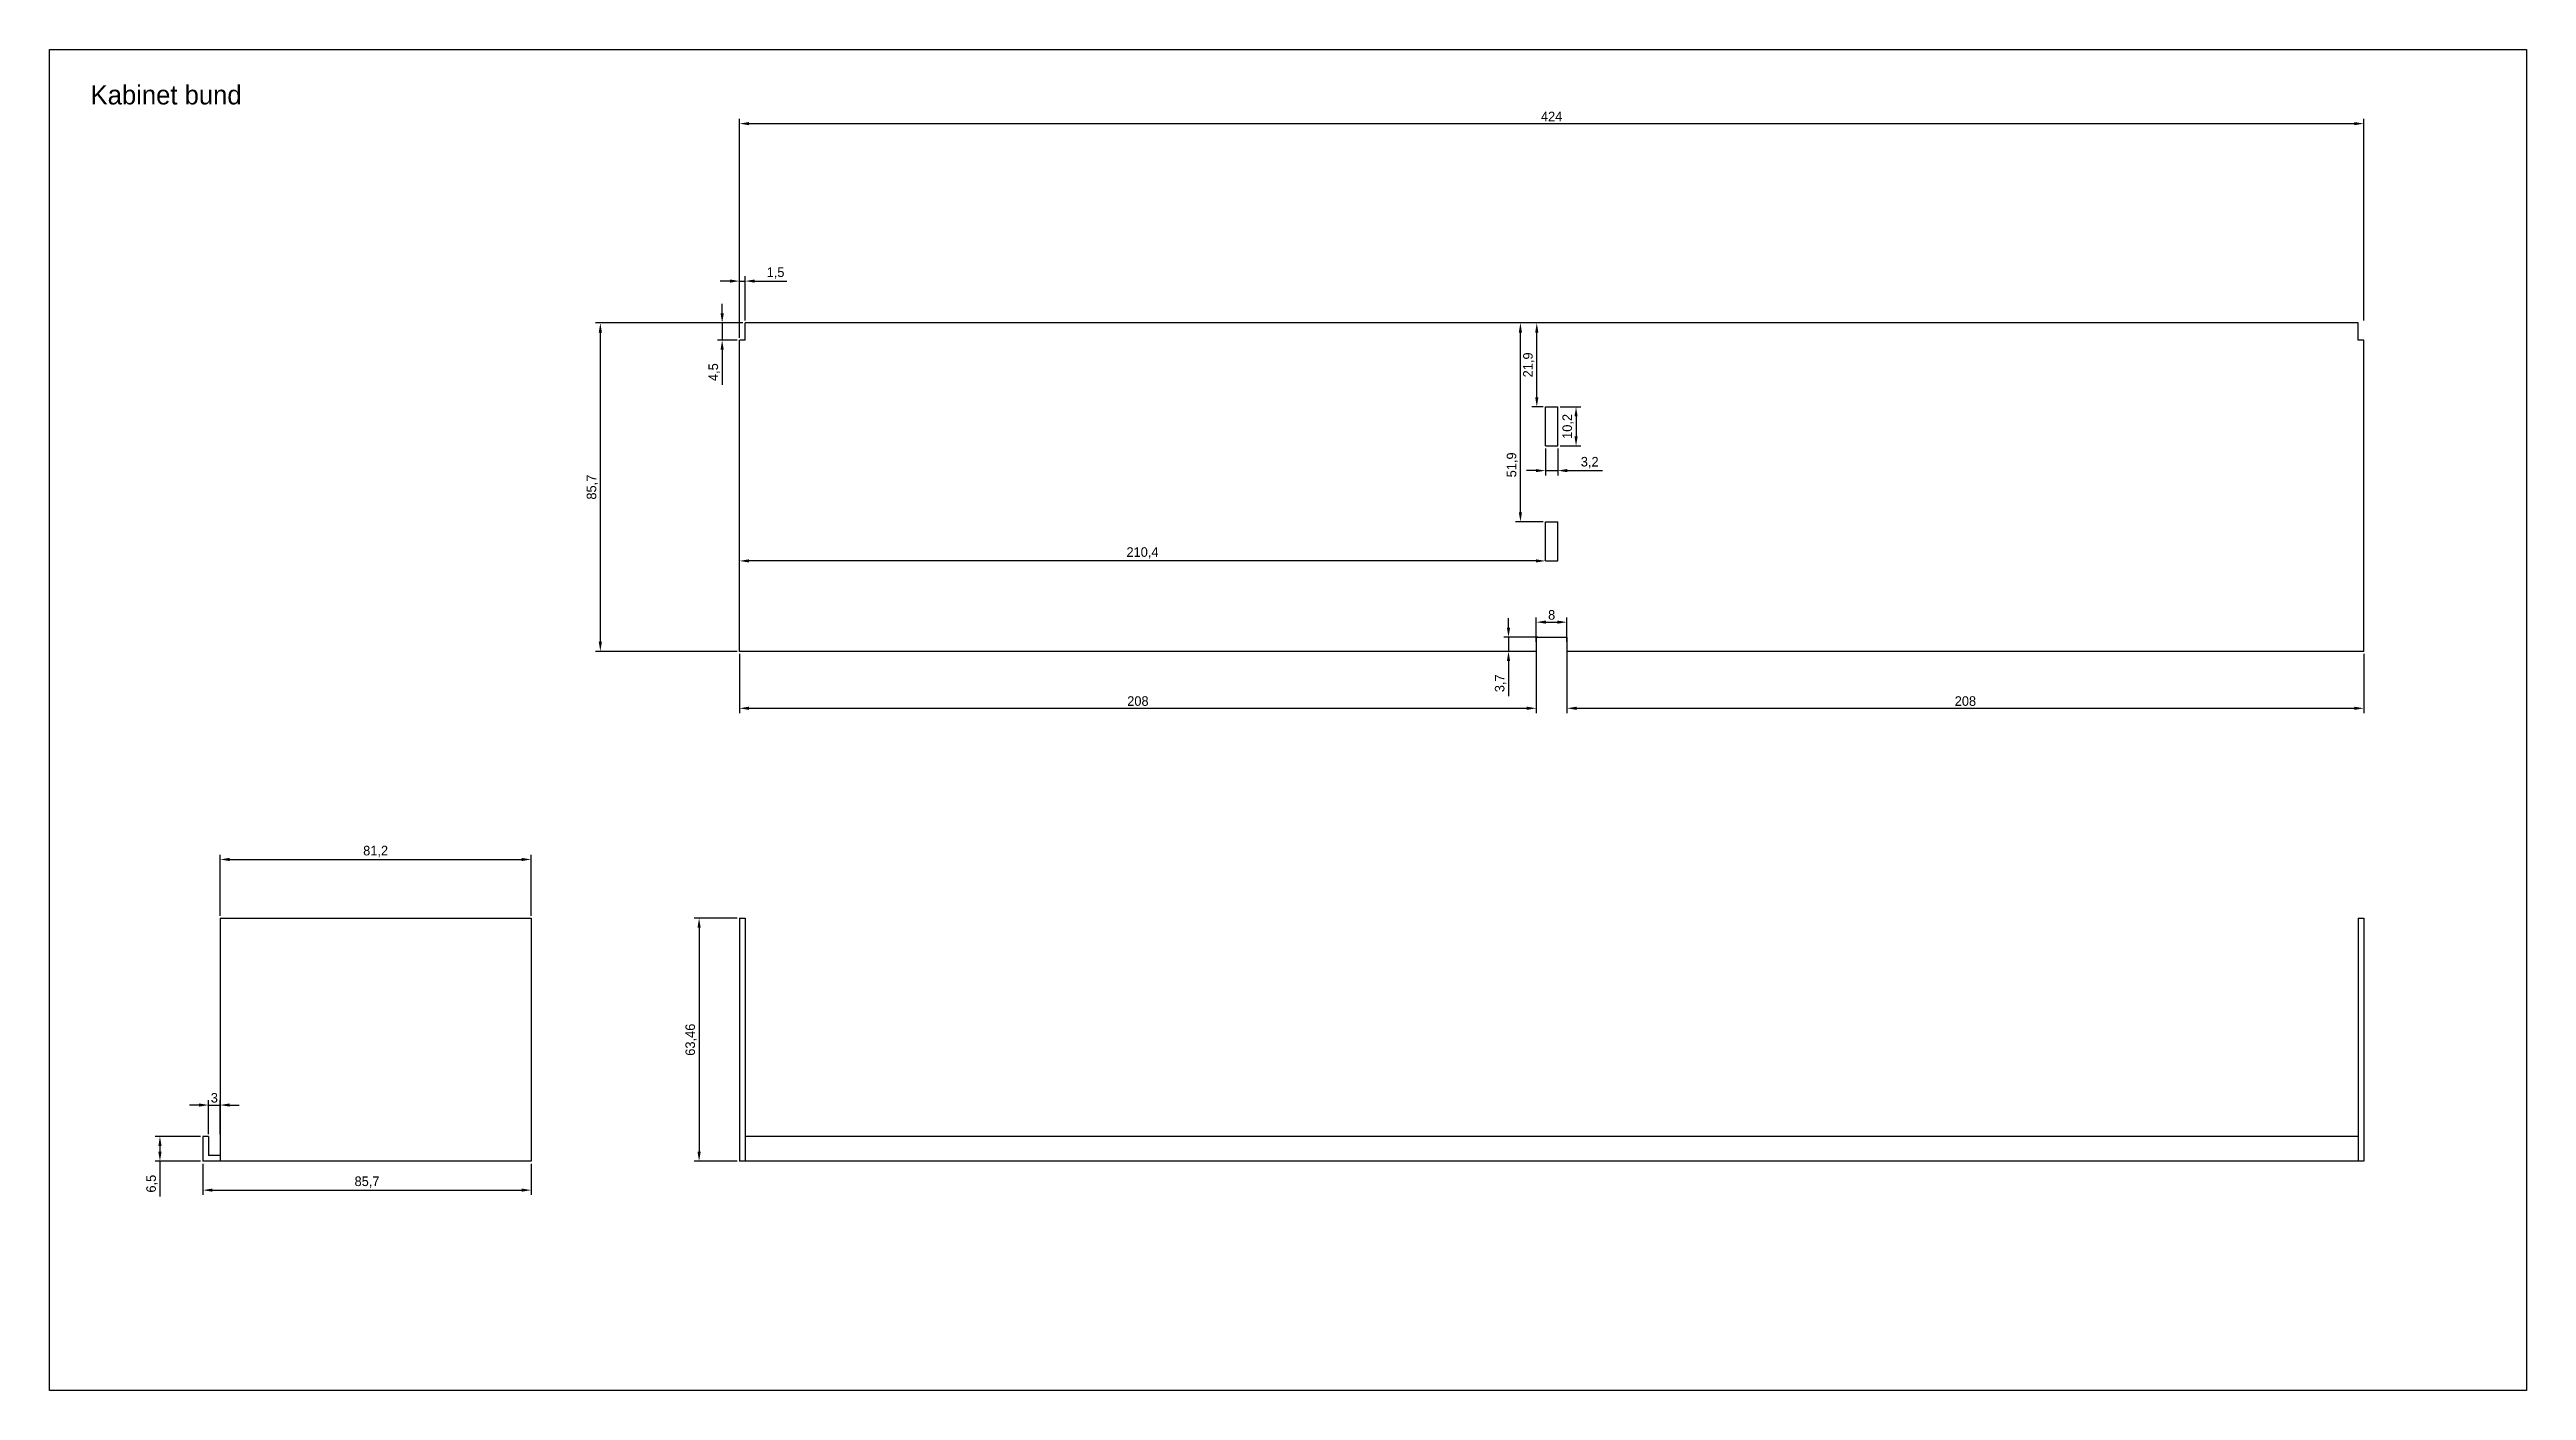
# Model space of a CAD drawing. Header units: millimetres. Extents: x -135 to 1644, y -143 to 836.
# Drawn here: x 998 to 1644, y -124 to 226 of the extents above; entities that cross this region are included whole.
import ezdxf

# ---------------------------------------------------------------- set-up
doc = ezdxf.new("R2010")
doc.units = ezdxf.units.MM
for name, color, linetype in [('Descriptive Text', 36, 'Continuous'), ('dimensions', 151, 'Continuous'), ('Rack Cabinet Bottom', 72, 'Continuous')]:
    doc.layers.add(name, color=color, linetype=linetype)
doc.dimstyles.new('ISO-25', dxfattribs={"dimtxt": 2.5, "dimasz": 2.5, "dimexe": 1.25, "dimexo": 0.625, "dimtad": 1, "dimtxsty": 'Standard', "dimcen": 2.5, "dimadec": 0, "dimazin": 0, "dimtfac": 1, "dimtmove": 0, "dimatfit": 3, "dimfxl": 0, "dimarcsym": 0})

msp = doc.modelspace()

# ---------------------------------------------------------------- texts
at = {"layer": 'Descriptive Text', "insert": (1008.466, 216.376), "char_height": 5, "width": 227.1932, "attachment_point": 1}
msp.add_mtext('Kabinet bund', dxfattribs=at)

# ---------------------------------------------------------------- blocks, each defined once
blk = doc.blocks.new('*D55')
at = {"layer": 'dimensions', "color": 0, "lineweight": -2}
for p, q in [((1177.83, 154.98), (1177.83, 207.62)), ((1601.83, 154.98), (1601.83, 207.62)), ((1180.33, 206.37), (1599.33, 206.37))]:
    blk.add_line(p, q, dxfattribs=at)
at = {"layer": 'dimensions', "color": 0}
for points in [[(1180.33, 206.79), (1180.33, 205.95), (1177.83, 206.37)], [(1599.33, 206.79), (1599.33, 205.95), (1601.83, 206.37)]]:
    blk.add_solid(points, dxfattribs=at)
at = {"layer": 'dimensions', "color": 0, "insert": (1389.83, 208.25), "char_height": 2.5, "attachment_point": 5}
blk.add_mtext('424', dxfattribs=at)
blk = doc.blocks.new('*D56')
at = {"layer": 'dimensions', "color": 0, "lineweight": -2}
for p, q in [((1177.2, 154.36), (1140.26, 154.36)), ((1141.51, 151.86), (1141.51, 71.16)), ((1177.2, 68.66), (1140.26, 68.66))]:
    blk.add_line(p, q, dxfattribs=at)
at = {"layer": 'dimensions', "color": 0}
for points in [[(1141.1, 151.86), (1141.93, 151.86), (1141.51, 154.36)], [(1141.1, 71.16), (1141.93, 71.16), (1141.51, 68.66)]]:
    blk.add_solid(points, dxfattribs=at)
at = {"layer": 'dimensions', "color": 0, "insert": (1139.43, 111.51), "char_height": 2.5, "attachment_point": 5, "rotation": 90}
blk.add_mtext('85,7', dxfattribs=at)
blk = doc.blocks.new('*D63')
at = {"layer": 'dimensions', "color": 0, "lineweight": -2}
for p, q in [((1386.2, 72.36), (1377.32, 72.36)), ((1378.57, 74.86), (1378.57, 77.36)), ((1378.57, 72.36), (1378.57, 68.66)), ((1384.2, 68.66), (1377.32, 68.66)), ((1378.57, 66.16), (1378.57, 56.99))]:
    blk.add_line(p, q, dxfattribs=at)
at = {"layer": 'dimensions', "color": 0}
for points in [[(1378.15, 74.86), (1378.99, 74.86), (1378.57, 72.36)], [(1378.15, 66.16), (1378.99, 66.16), (1378.57, 68.66)]]:
    blk.add_solid(points, dxfattribs=at)
at = {"layer": 'dimensions', "color": 0, "insert": (1376.49, 60.32), "char_height": 2.5, "attachment_point": 5, "rotation": 90}
blk.add_mtext('3,7', dxfattribs=at)
blk = doc.blocks.new('*D64')
at = {"layer": 'dimensions', "color": 0, "lineweight": -2}
for p, q in [((1385.83, 71.13), (1385.83, 77.53)), ((1388.33, 76.28), (1391.33, 76.28)), ((1393.83, 71.13), (1393.83, 77.53))]:
    blk.add_line(p, q, dxfattribs=at)
at = {"layer": 'dimensions', "color": 0}
for points in [[(1388.33, 76.7), (1388.33, 75.87), (1385.83, 76.28)], [(1391.33, 76.7), (1391.33, 75.87), (1393.83, 76.28)]]:
    blk.add_solid(points, dxfattribs=at)
at = {"layer": 'dimensions', "color": 0, "insert": (1389.83, 78.16), "char_height": 2.5, "attachment_point": 5}
blk.add_mtext('8', dxfattribs=at)
blk = doc.blocks.new('*D65')
at = {"layer": 'dimensions', "color": 0, "lineweight": -2}
for p, q in [((1177.83, 68.03), (1177.83, 52.55)), ((1385.83, 69.03), (1385.83, 52.55)), ((1180.33, 53.8), (1383.33, 53.8))]:
    blk.add_line(p, q, dxfattribs=at)
at = {"layer": 'dimensions', "color": 0}
for points in [[(1180.33, 54.22), (1180.33, 53.38), (1177.83, 53.8)], [(1383.33, 54.22), (1383.33, 53.38), (1385.83, 53.8)]]:
    blk.add_solid(points, dxfattribs=at)
at = {"layer": 'dimensions', "color": 0, "insert": (1281.83, 55.67), "char_height": 2.5, "attachment_point": 5}
blk.add_mtext('208', dxfattribs=at)
blk = doc.blocks.new('*D66')
at = {"layer": 'dimensions', "color": 0, "lineweight": -2}
for p, q in [((1393.83, 69.03), (1393.83, 52.55)), ((1601.83, 68.03), (1601.83, 52.55)), ((1396.33, 53.8), (1599.33, 53.8))]:
    blk.add_line(p, q, dxfattribs=at)
at = {"layer": 'dimensions', "color": 0}
for points in [[(1396.33, 54.22), (1396.33, 53.38), (1393.83, 53.8)], [(1599.33, 54.22), (1599.33, 53.38), (1601.83, 53.8)]]:
    blk.add_solid(points, dxfattribs=at)
at = {"layer": 'dimensions', "color": 0, "insert": (1497.83, 55.67), "char_height": 2.5, "attachment_point": 5}
blk.add_mtext('208', dxfattribs=at)
blk = doc.blocks.new('*D67')
at = {"layer": 'dimensions', "color": 0, "lineweight": -2}
for p, q in [((1392.05, 132.46), (1397.45, 132.46)), ((1396.2, 129.96), (1396.2, 124.76)), ((1392.05, 122.26), (1397.45, 122.26))]:
    blk.add_line(p, q, dxfattribs=at)
at = {"layer": 'dimensions', "color": 0}
for points in [[(1395.79, 129.96), (1396.62, 129.96), (1396.2, 132.46)], [(1395.79, 124.76), (1396.62, 124.76), (1396.2, 122.26)]]:
    blk.add_solid(points, dxfattribs=at)
at = {"layer": 'dimensions', "color": 0, "insert": (1394.12, 127.36), "char_height": 2.5, "attachment_point": 5, "rotation": 90}
blk.add_mtext('10,2', dxfattribs=at)
blk = doc.blocks.new('*D68')
at = {"layer": 'dimensions', "color": 0, "lineweight": -2}
for p, q in [((1177.83, 92.88), (1177.83, 93.51)), ((1385.73, 92.26), (1180.33, 92.26)), ((1388.23, 92.88), (1388.23, 93.51))]:
    blk.add_line(p, q, dxfattribs=at)
at = {"layer": 'dimensions', "color": 0}
for points in [[(1180.33, 92.67), (1180.33, 91.84), (1177.83, 92.26)], [(1385.73, 92.67), (1385.73, 91.84), (1388.23, 92.26)]]:
    blk.add_solid(points, dxfattribs=at)
at = {"layer": 'dimensions', "color": 0, "insert": (1283.03, 94.34), "char_height": 2.5, "attachment_point": 5}
blk.add_mtext('210,4', dxfattribs=at)
blk = doc.blocks.new('*D69')
at = {"layer": 'dimensions', "color": 0, "lineweight": -2}
for p, q in [((1387.6, 154.36), (1384.7, 154.36)), ((1385.95, 134.96), (1385.95, 151.86)), ((1387.6, 132.46), (1384.7, 132.46))]:
    blk.add_line(p, q, dxfattribs=at)
at = {"layer": 'dimensions', "color": 0}
for points in [[(1385.54, 151.86), (1386.37, 151.86), (1385.95, 154.36)], [(1385.54, 134.96), (1386.37, 134.96), (1385.95, 132.46)]]:
    blk.add_solid(points, dxfattribs=at)
at = {"layer": 'dimensions', "color": 0, "insert": (1383.87, 143.41), "char_height": 2.5, "attachment_point": 5, "rotation": 90}
blk.add_mtext('21,9', dxfattribs=at)
blk = doc.blocks.new('*D70')
at = {"layer": 'dimensions', "color": 0, "lineweight": -2}
for p, q in [((1385.33, 154.36), (1380.43, 154.36)), ((1381.68, 104.96), (1381.68, 151.86)), ((1387.6, 102.46), (1380.43, 102.46))]:
    blk.add_line(p, q, dxfattribs=at)
at = {"layer": 'dimensions', "color": 0}
for points in [[(1381.26, 151.86), (1382.09, 151.86), (1381.68, 154.36)], [(1381.26, 104.96), (1382.09, 104.96), (1381.68, 102.46)]]:
    blk.add_solid(points, dxfattribs=at)
at = {"layer": 'dimensions', "color": 0, "insert": (1379.59, 117.32), "char_height": 2.5, "attachment_point": 5, "rotation": 90}
blk.add_mtext('51,9', dxfattribs=at)
blk = doc.blocks.new('*D71')
at = {"layer": 'dimensions', "color": 0, "lineweight": -2}
for p, q in [((1388.23, 121.63), (1388.23, 114.57)), ((1391.43, 121.63), (1391.43, 114.57)), ((1385.73, 115.82), (1383.23, 115.82)), ((1388.23, 115.82), (1391.43, 115.82)), ((1393.93, 115.82), (1403.09, 115.82))]:
    blk.add_line(p, q, dxfattribs=at)
at = {"layer": 'dimensions', "color": 0}
for points in [[(1385.73, 116.24), (1385.73, 115.41), (1388.23, 115.82)], [(1393.93, 116.24), (1393.93, 115.41), (1391.43, 115.82)]]:
    blk.add_solid(points, dxfattribs=at)
at = {"layer": 'dimensions', "color": 0, "insert": (1399.76, 117.91), "char_height": 2.5, "attachment_point": 5}
blk.add_mtext('3,2', dxfattribs=at)
blk = doc.blocks.new('*D78')
at = {"layer": 'dimensions', "color": 0, "lineweight": -2}
for p, q in [((1042.26, -0.34), (1042.26, 15.6)), ((1044.76, 14.35), (1120.96, 14.35)), ((1123.46, -0.34), (1123.46, 15.6))]:
    blk.add_line(p, q, dxfattribs=at)
at = {"layer": 'dimensions', "color": 0}
for points in [[(1044.76, 14.77), (1044.76, 13.93), (1042.26, 14.35)], [(1120.96, 14.77), (1120.96, 13.93), (1123.46, 14.35)]]:
    blk.add_solid(points, dxfattribs=at)
at = {"layer": 'dimensions', "color": 0, "insert": (1082.86, 16.43), "char_height": 2.5, "attachment_point": 5}
blk.add_mtext('81,2', dxfattribs=at)
blk = doc.blocks.new('*D79')
at = {"layer": 'dimensions', "color": 0, "lineweight": -2}
for p, q in [((1177.2, -0.96), (1166.04, -0.96)), ((1167.29, -3.46), (1167.29, -61.92)), ((1177.2, -64.42), (1166.04, -64.42))]:
    blk.add_line(p, q, dxfattribs=at)
at = {"layer": 'dimensions', "color": 0}
for points in [[(1166.88, -3.46), (1167.71, -3.46), (1167.29, -0.96)], [(1166.88, -61.92), (1167.71, -61.92), (1167.29, -64.42)]]:
    blk.add_solid(points, dxfattribs=at)
at = {"layer": 'dimensions', "color": 0, "insert": (1165.21, -32.69), "char_height": 2.5, "attachment_point": 5, "rotation": 90}
blk.add_mtext('63,46', dxfattribs=at)
blk = doc.blocks.new('*D80')
at = {"layer": 'dimensions', "color": 0, "lineweight": -2}
for p, q in [((1037.14, -57.92), (1025.31, -57.92)), ((1037.14, -64.42), (1025.31, -64.42)), ((1026.56, -60.42), (1026.56, -61.92)), ((1026.56, -64.42), (1026.56, -73.59))]:
    blk.add_line(p, q, dxfattribs=at)
at = {"layer": 'dimensions', "color": 0}
for points in [[(1026.15, -60.42), (1026.98, -60.42), (1026.56, -57.92)], [(1026.15, -61.92), (1026.98, -61.92), (1026.56, -64.42)]]:
    blk.add_solid(points, dxfattribs=at)
at = {"layer": 'dimensions', "color": 0, "insert": (1024.48, -70.26), "char_height": 2.5, "attachment_point": 5, "rotation": 90}
blk.add_mtext('6,5', dxfattribs=at)
blk = doc.blocks.new('*D82')
at = {"layer": 'dimensions', "color": 0, "lineweight": -2}
for p, q in [((1037.76, -65.05), (1037.76, -73.2)), ((1123.46, -65.05), (1123.46, -73.2)), ((1040.26, -71.95), (1120.96, -71.95))]:
    blk.add_line(p, q, dxfattribs=at)
at = {"layer": 'dimensions', "color": 0}
for points in [[(1040.26, -71.53), (1040.26, -72.36), (1037.76, -71.95)], [(1120.96, -71.53), (1120.96, -72.36), (1123.46, -71.95)]]:
    blk.add_solid(points, dxfattribs=at)
at = {"layer": 'dimensions', "color": 0, "insert": (1080.61, -69.86), "char_height": 2.5, "attachment_point": 5}
blk.add_mtext('85,7', dxfattribs=at)
blk = doc.blocks.new('*D83')
at = {"layer": 'dimensions', "color": 0, "lineweight": -2}
for p, q in [((1036.76, -49.74), (1034.26, -49.74)), ((1039.26, -57.3), (1039.26, -48.49)), ((1039.26, -49.74), (1042.26, -49.74)), ((1042.26, -57.3), (1042.26, -48.49)), ((1044.76, -49.74), (1047.26, -49.74))]:
    blk.add_line(p, q, dxfattribs=at)
at = {"layer": 'dimensions', "color": 0}
for points in [[(1036.76, -49.32), (1036.76, -50.15), (1039.26, -49.74)], [(1044.76, -49.32), (1044.76, -50.15), (1042.26, -49.74)]]:
    blk.add_solid(points, dxfattribs=at)
at = {"layer": 'dimensions', "color": 0, "insert": (1040.76, -47.86), "char_height": 2.5, "attachment_point": 5}
blk.add_mtext('3', dxfattribs=at)
blk = doc.blocks.new('*D126')
at = {"layer": 'dimensions', "color": 0, "lineweight": -2}
for p, q in [((1175.33, 165.28), (1172.83, 165.28)), ((1177.83, 150.48), (1177.83, 166.53)), ((1177.83, 165.28), (1179.33, 165.28)), ((1179.33, 154.98), (1179.33, 166.53)), ((1181.83, 165.28), (1190.16, 165.28))]:
    blk.add_line(p, q, dxfattribs=at)
at = {"layer": 'dimensions', "color": 0}
for points in [[(1175.33, 165.7), (1175.33, 164.86), (1177.83, 165.28)], [(1181.83, 165.7), (1181.83, 164.86), (1179.33, 165.28)]]:
    blk.add_solid(points, dxfattribs=at)
at = {"layer": 'dimensions', "color": 0, "insert": (1187.25, 167.36), "char_height": 2.5, "attachment_point": 5}
blk.add_mtext('1,5', dxfattribs=at)
blk = doc.blocks.new('*D127')
at = {"layer": 'dimensions', "color": 0, "lineweight": -2}
for p, q in [((1173.31, 156.86), (1173.31, 159.36)), ((1178.7, 154.36), (1172.06, 154.36)), ((1177.2, 149.86), (1172.06, 149.86)), ((1173.31, 154.36), (1173.31, 149.86)), ((1173.31, 147.36), (1173.31, 138.19))]:
    blk.add_line(p, q, dxfattribs=at)
at = {"layer": 'dimensions', "color": 0}
for points in [[(1172.89, 156.86), (1173.73, 156.86), (1173.31, 154.36)], [(1172.89, 147.36), (1173.73, 147.36), (1173.31, 149.86)]]:
    blk.add_solid(points, dxfattribs=at)
at = {"layer": 'dimensions', "color": 0, "insert": (1171.23, 141.52), "char_height": 2.5, "attachment_point": 5, "rotation": 90}
blk.add_mtext('4,5', dxfattribs=at)

# ---------------------------------------------------------------- dimensions: what is measured, and where the dimension line sits
at = {"layer": 'dimensions'}
for base, p1, p2, picture, middle in [((1601.827, 206.371), (1177.829, 154.358), (1601.827, 154.358), '*D55', (1389.828, 208.246)), ((1179.329, 165.279), (1177.829, 149.858), (1179.329, 154.358), '*D126', (1187.245, 167.362)), ((1391.428, 115.823), (1388.228, 122.256), (1391.428, 122.256), '*D71', (1399.761, 117.907)), ((1177.829, 92.256), (1388.228, 92.256), (1177.829, 92.256), '*D68', (1283.028, 94.34)), ((1393.827, 76.282), (1385.827, 70.507), (1393.827, 70.507), '*D64', (1389.827, 78.157)), ((1385.827, 53.798), (1177.829, 68.658), (1385.827, 69.658), '*D65', (1281.828, 55.673)), ((1601.827, 53.798), (1393.827, 69.658), (1601.827, 68.658), '*D66', (1497.827, 55.673)), ((1123.461, 14.35), (1042.261, -0.964), (1123.461, -0.964), '*D78', (1082.861, 16.433)), ((1042.261, -49.737), (1039.261, -57.922), (1042.261, -57.922), '*D83', (1040.761, -47.862)), ((1123.461, -71.946), (1037.761, -64.422), (1123.461, -64.422), '*D82', (1080.611, -69.863))]:
    dim = msp.add_linear_dim(base=base, p1=p1, p2=p2, dimstyle='ISO-25', dxfattribs=at)
    dim.commit()
    dim.dimension.update_dxf_attribs({"geometry": picture, "text_midpoint": middle})
for base, p1, p2, picture, middle in [((1173.311, 149.858), (1179.329, 154.358), (1177.829, 149.858), '*D127', (1171.228, 141.525)), ((1141.513, 68.658), (1177.829, 154.358), (1177.829, 68.658), '*D56', (1139.429, 111.508)), ((1385.954, 154.358), (1388.228, 132.456), (1388.228, 154.358), '*D69', (1383.871, 143.407)), ((1396.202, 122.256), (1391.428, 132.456), (1391.428, 122.256), '*D67', (1394.119, 127.356)), ((1378.572, 68.658), (1386.827, 72.356), (1384.827, 68.658), '*D63', (1376.488, 60.325)), ((1167.293, -64.422), (1177.829, -0.964), (1177.829, -64.422), '*D79', (1165.21, -32.693)), ((1026.564, -64.422), (1037.761, -57.922), (1037.761, -64.422), '*D80', (1024.481, -70.255))]:
    dim = msp.add_linear_dim(base=base, p1=p1, p2=p2, angle=90, dimstyle='ISO-25', dxfattribs=at)
    dim.commit()
    dim.dimension.update_dxf_attribs({"geometry": picture, "text_midpoint": middle})
dim = msp.add_linear_dim(base=(1381.675, 154.358), p1=(1388.228, 102.456), p2=(1385.954, 154.358), angle=90, dimstyle='ISO-25', dxfattribs=at)
dim.commit()
dim.dimension.update_dxf_attribs({"geometry": '*D70', "text_midpoint": (1381.675, 117.32), "dimtype": 160})

# ---------------------------------------------------------------- linework, layer by layer
at = {"layer": 'Descriptive Text'}
msp.add_lwpolyline([(997.742, 225.702), (1644.283, 225.702), (1644.283, -124.214), (997.742, -124.214)], close=True, dxfattribs=at)
at = {"layer": 'Rack Cabinet Bottom'}
for p, q in [((1177.829, 68.658), (1177.829, 149.858)), ((1179.329, 149.858), (1177.829, 149.858)), ((1600.327, 154.358), (1179.329, 154.358)), ((1179.329, 149.858), (1179.329, 154.358)), ((1600.327, 149.858), (1600.327, 154.358)), ((1601.827, 149.858), (1600.327, 149.858)), ((1601.827, 68.658), (1601.827, 149.858)), ((1388.228, 132.456), (1391.428, 132.456)), ((1388.228, 122.256), (1388.228, 132.456)), ((1391.428, 122.256), (1391.428, 132.456)), ((1388.228, 122.256), (1391.428, 122.256)), ((1388.228, 92.256), (1388.228, 102.456)), ((1388.228, 102.456), (1391.428, 102.456)), ((1391.428, 92.256), (1391.428, 102.456)), ((1388.228, 92.256), (1391.428, 92.256)), ((1385.827, 72.356), (1393.827, 72.356)), ((1385.827, 72.356), (1385.827, 68.658)), ((1393.827, 72.356), (1393.827, 68.658)), ((1385.827, 68.658), (1177.829, 68.658)), ((1601.827, 68.658), (1393.827, 68.658)), ((1042.261, -0.964), (1123.461, -0.964)), ((1042.261, -0.964), (1042.261, -64.422)), ((1123.461, -0.964), (1123.461, -64.422)), ((1177.829, -0.964), (1179.329, -0.964)), ((1177.829, -0.964), (1177.829, -64.422)), ((1179.329, -0.964), (1179.329, -64.422)), ((1600.327, -0.964), (1601.827, -0.964)), ((1600.327, -0.964), (1600.327, -64.422)), ((1601.827, -0.964), (1601.827, -64.422)), ((1037.761, -57.922), (1037.761, -64.422)), ((1039.261, -57.922), (1037.761, -57.922)), ((1039.261, -57.922), (1039.261, -62.922)), ((1600.327, -57.922), (1179.329, -57.922)), ((1123.461, -64.422), (1037.761, -64.422)), ((1042.261, -62.922), (1039.261, -62.922)), ((1601.827, -64.422), (1177.829, -64.422))]:
    msp.add_line(p, q, dxfattribs=at)

msp.set_redraw_order([(e.dxf.handle, doc.entitydb.next_handle()) for e in msp.query("TEXT MTEXT ATTDEF DIMENSION ARC_DIMENSION")])  # texts and dimensions are drawn at this point

doc.saveas('drawing.dxf')
